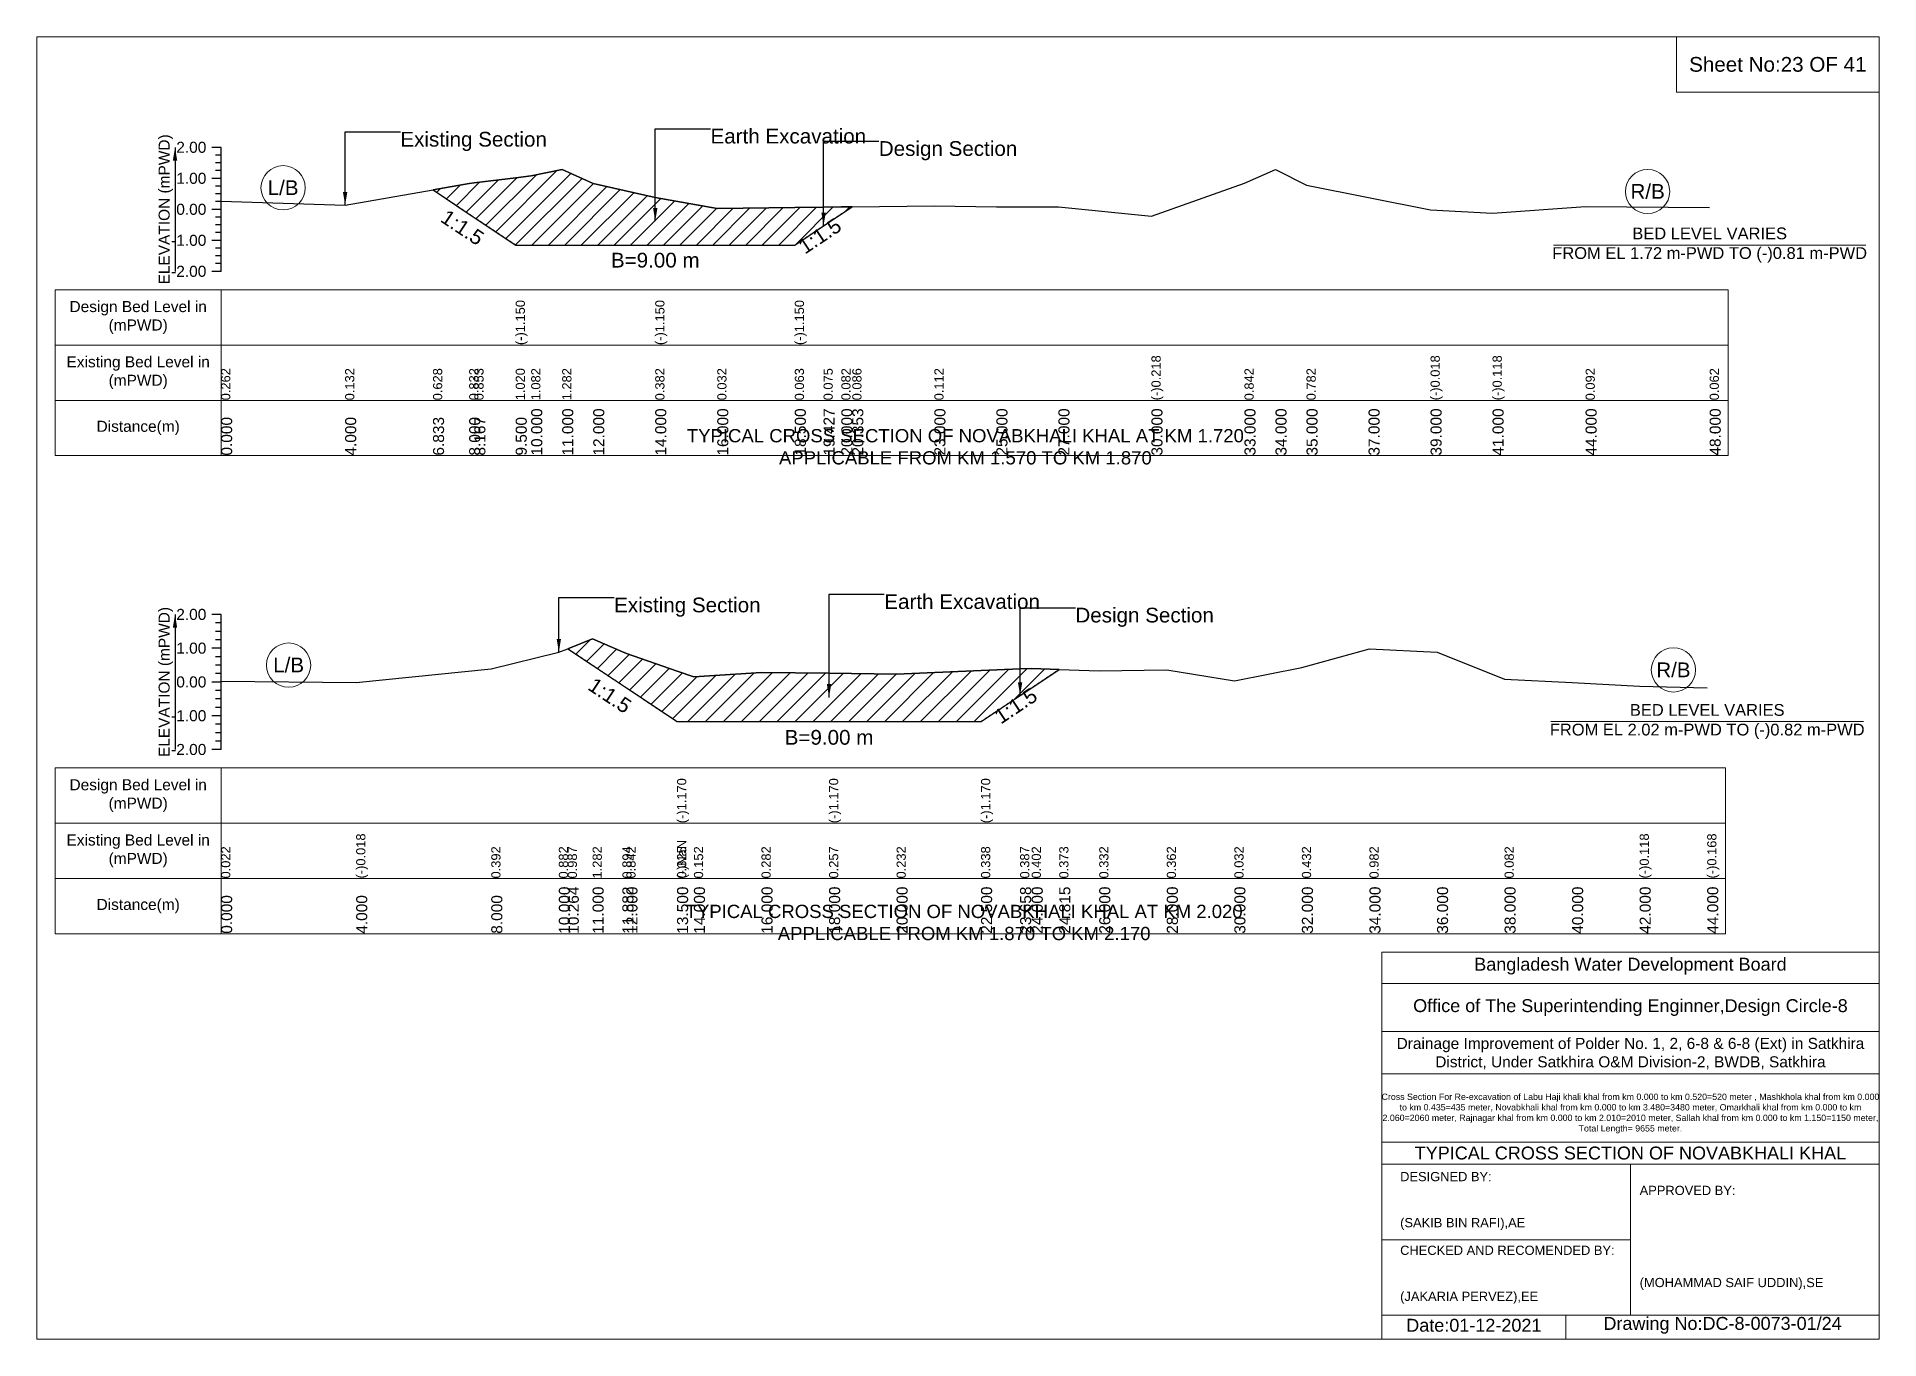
# Model space of a CAD drawing. Header units: inches. Extents: x 93000 to 486000, y -4242 to 0.
# Drawn here: x 320000 to 326000, y -4242 to 0 of the extents above; entities that cross this region are included whole.
import ezdxf

# ---------------------------------------------------------------- set-up
doc = ezdxf.new("R2010")
doc.units = ezdxf.units.IN
doc.header["$LTSCALE"] = 7
doc.header["$MEASUREMENT"] = 0
doc.linetypes.add('DASHED', pattern=[0.75, 0.5, -0.25])
for name, color, linetype, lineweight in [('Cross section Data Border', 7, 'Continuous', 9), ('Cross Section Labels', 7, 'Continuous', 9), ('Design_Bed_Level for Xsection', 7, 'DASHED', 25), ('Existing_Bed_Level for Xsection', 7, 'Continuous', 25), ('Long Section Labels', 7, 'Continuous', 9)]:
    doc.layers.add(name, color=color, linetype=linetype, lineweight=lineweight)
doc.styles.get("Standard").update_dxf_attribs({"font": 'arial.ttf'})
doc.dimstyles.get("Standard").update_dxf_attribs({"dimtxt": 0.18, "dimasz": 0.18, "dimexe": 0.18, "dimexo": 0.0625, "dimgap": 0.09, "dimtad": 0, "dimtih": 1, "dimtoh": 1, "dimdec": 4, "dimzin": 0, "dimdsep": 46, "dimtxsty": 'Standard', "dimcen": 0.09, "dimadec": 0, "dimazin": 0, "dimtfac": 1, "dimtdec": 4, "dimtofl": 0, "dimtmove": 0, "dimatfit": 3, "dimfxl": 1, "dimtolj": 1, "dimtzin": 0, "dimarcsym": 0})

msp = doc.modelspace()

# ---------------------------------------------------------------- texts
at = {"layer": 'Cross section Data Border', "attachment_point": 5}
for s, insert, char_height in [('Sheet No:23 OF 41', (325670, -90), 48), ('Bangladesh Water Development Board', (325190, -3027), 42), ('Office of The Superintending Enginner,Design Circle-8', (325190, -3162), 42)]:
    msp.add_mtext(s, dxfattribs=dict(at, insert=insert, char_height=char_height))
at = {"layer": 'Cross section Data Border'}
for s, insert, char_height, width, attachment_point in [('Design Bed Level in (mPWD)', (320330, -914), 36, 480, 5), ('Existing Bed Level in (mPWD)', (320330, -1094), 36, 480, 5), ('Distance(m)', (320330, -1274), 36, 480, 5), ('Design Bed Level in (mPWD)', (320330, -2471.5), 36, 480, 5), ('Existing Bed Level in (mPWD)', (320330, -2651.5), 36, 480, 5), ('Distance(m)', (320330, -2831.5), 36, 480, 5), ('Drainage Improvement of Polder No. 1, 2, 6-8 & 6-8 (Ext) in Satkhira District, Under Satkhira O&M Division-2, BWDB, Satkhira', (325190, -3312), 36, 1680, 5), ('Cross Section For Re-excavation of Labu Haji khali khal from km 0.000 to km 0.520=520 meter , Mashkhola khal from km 0.000 to km 0.435=435 meter, Novabkhali khal from km 0.000 to km 3.480=3480 meter, Omarkhali khal from km 0.000 to km 2.060=2060 meter, Rajnagar khal from km 0.000 to km 2.010=2010 meter, Sallah khal from km 0.000 to km 1.150=1150 meter, Total Length= 9655 meter. ', (325190, -3507), 20.5611, 1620, 5), ('TYPICAL CROSS SECTION OF NOVABKHALI KHAL', (325190, -3636), 42, 1680, 5), ('DESIGNED BY:^J^J^J(SAKIB BIN RAFI),AE', (324440, -3792), 30, 840, 4), ('APPROVED BY:^J^J^J^J^J^J(MOHAMMAD SAIF UDDIN),SE', (325220, -3912), 30, 840, 4), ('CHECKED AND RECOMENDED BY:^J^J^J(JAKARIA PERVEZ),EE', (324440, -4032), 30, 840, 4), ('Date:01-12-2021', (324680, -4197), 42, 840, 5), ('Drawing No:DC-8-0073-01/24', (325490, -4197), 42, 1320, 5)]:
    msp.add_mtext(s, dxfattribs=dict(at, insert=insert, char_height=char_height, width=width, attachment_point=attachment_point))
at = {"layer": 'Cross Section Labels'}
for s, insert, char_height, attachment_point in [('Earth Excavation', (322194, -299.4), 48, 1), ('Existing Section', (321184, -309.5), 48, 1), ('Design Section', (322742.1, -339.8), 48, 1), ('L/B', (320802, -491.6), 48, 5), ('R/B', (325246, -503.7), 48, 5), ('BED LEVEL VARIES ^JFROM EL 1.72 m-PWD TO (-)0.81 m-PWD', (325448, -678.1), 38.4, 5), ('B=9.00 m', (322014, -703.4), 48, 2), ('TYPICAL CROSS SECTION OF NOVABKHALI KHAL AT KM 1.720^JAPPLICABLE FROM KM 1.570 TO KM 1.870', (323024, -1335.5), 43.2, 5), ('Existing Section', (321880, -1826.5), 48, 1), ('Earth Excavation', (322760, -1815.5), 48, 1), ('Design Section', (323382.3, -1859.5), 48, 1), ('L/B', (320820, -2046.3), 48, 5), ('R/B', (325330, -2062.2), 48, 5), ('BED LEVEL VARIES ^JFROM EL 2.02 m-PWD TO (-)0.82 m-PWD', (325440, -2230.2), 38.4, 5), ('B=9.00 m', (322580, -2257.7), 48, 2), ('TYPICAL CROSS SECTION OF NOVABKHALI KHAL AT KM 2.020^JAPPLICABLE FROM KM 1.870 TO KM 2.170', (323020, -2885), 43.2, 5)]:
    msp.add_mtext(s, dxfattribs=dict(at, insert=insert, char_height=char_height, attachment_point=attachment_point))
at = {"layer": 'Cross Section Labels', "char_height": 48, "attachment_point": 2}
for insert, rotation in [((321399.6, -601), 326.30993), ((322536.8, -628.4), 33.69007), ((321879.5, -2125.3), 326.30993), ((323174.8, -2159.1), 33.69007)]:
    msp.add_mtext('1:1.5', dxfattribs=dict(at, insert=insert, rotation=rotation))
at = {"layer": 'Existing_Bed_Level for Xsection', "char_height": 36, "attachment_point": 5, "rotation": 90}
for insert in [(320420, -562), (320420, -2101.5)]:
    msp.add_mtext('ELEVATION (mPWD)', dxfattribs=dict(at, insert=insert))
at = {"layer": 'Existing_Bed_Level for Xsection', "char_height": 36, "attachment_point": 6}
for s, insert in [('2.00', (320552, -360)), ('1.00', (320552, -461)), ('0.00', (320552, -562)), ('-1.00', (320552, -663)), ('-2.00', (320552, -764)), ('2.00', (320552, -1881.5)), ('1.00', (320552, -1991.5)), ('0.00', (320552, -2101.5)), ('-1.00', (320552, -2211.5)), ('-2.00', (320552, -2321.5))]:
    msp.add_mtext(s, dxfattribs=dict(at, insert=insert))
at = {"layer": 'Long Section Labels', "attachment_point": 1, "rotation": 90}
for s, insert, char_height in [('(-)1.150', (321559.5, -1004), 30), ('(-)1.150', (322014, -1004), 30), ('(-)1.150', (322468.5, -1004), 30), ('(-)0.218', (323630, -1184), 30), ('(-)0.018', (324539, -1184), 30), ('(-)0.118', (324741, -1184), 30), ('0.262', (320600, -1184), 30), ('0.132', (321004, -1184), 30), ('0.628', (321290.2, -1184), 30), ('0.832', (321408, -1184), 30), ('0.832', (321408, -1184), 30), ('0.853', (321424.8, -1184), 30), ('1.020', (321559.5, -1184), 30), ('1.020', (321559.5, -1184), 30), ('1.020', (321559.5, -1184), 30), ('1.082', (321610, -1184), 30), ('1.282', (321711, -1184), 30), ('1.282', (321711, -1184), 30), ('0.382', (322014, -1184), 30), ('0.382', (322014, -1184), 30), ('0.382', (322014, -1184), 30), ('0.382', (322014, -1184), 30), ('0.032', (322216, -1184), 30), ('0.063', (322468.5, -1184), 30), ('0.063', (322468.5, -1184), 30), ('0.063', (322468.5, -1184), 30), ('0.075', (322562.1, -1184), 30), ('0.082', (322620, -1184), 30), ('0.082', (322620, -1184), 30), ('0.082', (322620, -1184), 30), ('0.086', (322655.7, -1184), 30), ('0.112', (322923, -1184), 30), ('0.842', (323933, -1184), 30), ('0.782', (324135, -1184), 30), ('0.092', (325044, -1184), 30), ('0.062', (325448, -1184), 30), ('0.000', (320600, -1364), 36), ('4.000', (321004, -1364), 36), ('6.833', (321290.2, -1364), 36), ('8.000', (321408, -1364), 36), ('8.167', (321424.8, -1364), 36), ('9.500', (321559.5, -1364), 36), ('9.500', (321559.5, -1364), 36), ('9.500', (321559.5, -1364), 36), ('10.000', (321610, -1364), 36), ('11.000', (321711, -1364), 36), ('12.000', (321812, -1364), 36), ('14.000', (322014, -1364), 36), ('14.000', (322014, -1364), 36), ('14.000', (322014, -1364), 36), ('16.000', (322216, -1364), 36), ('18.500', (322468.5, -1364), 36), ('18.500', (322468.5, -1364), 36), ('18.500', (322468.5, -1364), 36), ('19.427', (322562.1, -1364), 36), ('20.000', (322620, -1364), 36), ('20.353', (322655.7, -1364), 36), ('23.000', (322923, -1364), 36), ('25.000', (323125, -1364), 36), ('27.000', (323327, -1364), 36), ('30.000', (323630, -1364), 36), ('33.000', (323933, -1364), 36), ('34.000', (324034, -1364), 36), ('35.000', (324135, -1364), 36), ('37.000', (324337, -1364), 36), ('39.000', (324539, -1364), 36), ('41.000', (324741, -1364), 36), ('44.000', (325044, -1364), 36), ('48.000', (325448, -1364), 36), ('(-)1.170', (322085, -2561.5), 30), ('(-)1.170', (322580, -2561.5), 30), ('(-)1.170', (323075, -2561.5), 30), ('0.022', (320600, -2741.5), 30), ('(-)0.018', (321040, -2741.5), 30), ('(-)0.018', (321040, -2741.5), 30), ('0.392', (321480, -2741.5), 30), ('0.882', (321700, -2741.5), 30), ('0.882', (321700, -2741.5), 30), ('0.987', (321729, -2741.5), 30), ('1.282', (321810, -2741.5), 30), ('0.894', (321907, -2741.5), 30), ('0.842', (321920, -2741.5), 30), ('(-)NaN', (322085, -2741.5), 30), ('0.325', (322085, -2741.5), 30), ('0.325', (322085, -2741.5), 30), ('0.152', (322140, -2741.5), 30), ('0.282', (322360, -2741.5), 30), ('0.257', (322580, -2741.5), 30), ('0.257', (322580, -2741.5), 30), ('0.257', (322580, -2741.5), 30), ('0.232', (322800, -2741.5), 30), ('0.338', (323075, -2741.5), 30), ('0.338', (323075, -2741.5), 30), ('0.338', (323075, -2741.5), 30), ('0.387', (323202.3, -2741.5), 30), ('0.402', (323240, -2741.5), 30), ('0.373', (323329.7, -2741.5), 30), ('0.332', (323460, -2741.5), 30), ('0.362', (323680, -2741.5), 30), ('0.032', (323900, -2741.5), 30), ('0.432', (324120, -2741.5), 30), ('0.982', (324340, -2741.5), 30), ('0.082', (324780, -2741.5), 30), ('(-)0.118', (325220, -2741.5), 30), ('(-)0.168', (325440, -2741.5), 30), ('0.000', (320600, -2921.5), 36), ('4.000', (321040, -2921.5), 36), ('8.000', (321480, -2921.5), 36), ('10.000', (321700, -2921.5), 36), ('10.264', (321729, -2921.5), 36), ('11.000', (321810, -2921.5), 36), ('11.882', (321907, -2921.5), 36), ('12.000', (321920, -2921.5), 36), ('13.500', (322085, -2921.5), 36), ('13.500', (322085, -2921.5), 36), ('13.500', (322085, -2921.5), 36), ('14.000', (322140, -2921.5), 36), ('16.000', (322360, -2921.5), 36), ('18.000', (322580, -2921.5), 36), ('18.000', (322580, -2921.5), 36), ('18.000', (322580, -2921.5), 36), ('20.000', (322800, -2921.5), 36), ('22.500', (323075, -2921.5), 36), ('22.500', (323075, -2921.5), 36), ('22.500', (323075, -2921.5), 36), ('23.658', (323202.3, -2921.5), 36), ('24.000', (323240, -2921.5), 36), ('24.815', (323329.7, -2921.5), 36), ('26.000', (323460, -2921.5), 36), ('28.000', (323680, -2921.5), 36), ('30.000', (323900, -2921.5), 36), ('32.000', (324120, -2921.5), 36), ('34.000', (324340, -2921.5), 36), ('36.000', (324560, -2921.5), 36), ('38.000', (324780, -2921.5), 36), ('40.000', (325000, -2921.5), 36), ('42.000', (325220, -2921.5), 36), ('44.000', (325440, -2921.5), 36)]:
    msp.add_mtext(s, dxfattribs=dict(at, insert=insert, char_height=char_height))

# ---------------------------------------------------------------- hatches: boundary and pattern name
at = {"layer": 'Existing_Bed_Level for Xsection'}
h = msp.add_hatch(dxfattribs=at)
h.set_pattern_fill('ANSI31', color=256, scale=303, style=0)
h.paths.add_polyline_path([(321290.2, -498.6), (321408, -577.1), (321424.8, -588.4), (321559.5, -678.1), (321610, -678.1), (321711, -678.1), (321812, -678.1), (322014, -678.1), (322216, -678.1), (322468.5, -678.1), (322562.1, -615.7), (322620, -577.1), (322655.7, -553.3), (322620, -553.7), (322562.1, -554.4), (322468.5, -555.6), (322216, -558.8), (322014, -523.4), (321812, -477.9), (321711, -432.5), (321610, -452.7), (321559.5, -459), (321424.8, -475.8), (321408, -477.9)])
h = msp.add_hatch(dxfattribs=at)
h.set_pattern_fill('ANSI31', color=256, scale=330, style=0)
h.paths.add_polyline_path([(321729, -1992.9), (321810, -2046.9), (321907, -2111.6), (321920, -2120.2), (322085, -2230.2), (322140, -2230.2), (322360, -2230.2), (322580, -2230.2), (322800, -2230.2), (323075, -2230.2), (323202.3, -2145.3), (323240, -2120.2), (323329.7, -2060.4), (323240, -2057.3), (323202.3, -2058.9), (323075, -2064.3), (322800, -2076), (322580, -2073.2), (322360, -2070.5), (322140, -2084.8), (322085, -2065.8), (321920, -2008.9), (321907, -2003.2), (321810, -1960.5)])

# ---------------------------------------------------------------- linework, layer by layer
at = {"layer": 'Cross section Data Border'}
for points in [[(320000, 0), (326000, 0), (326000, -4242), (320000, -4242)], [(325340, 0), (326000, 0), (326000, -180), (325340, -180)], [(320060, -824), (325508, -824), (325508, -1364), (320060, -1364)], [(320060, -2381.5), (325500, -2381.5), (325500, -2921.5), (320060, -2921.5)]]:
    msp.add_lwpolyline(points, close=True, dxfattribs=at)
for points in [[(320600, -824), (320600, -1364)], [(320060, -1004), (325508, -1004)], [(320060, -1184), (325508, -1184)], [(320600, -2381.5), (320600, -2921.5)], [(320060, -2561.5), (325500, -2561.5)], [(320060, -2741.5), (325500, -2741.5)], [(324380, -4242), (324380, -2982), (326000, -2982)], [(324380, -3084), (326000, -3084)], [(324380, -3240), (326000, -3240)], [(324380, -3378), (326000, -3378)], [(324380, -3600), (326000, -3600)], [(324380, -3672), (326000, -3672)], [(325190, -3672), (325190, -4164)], [(324380, -3918), (325190, -3918)], [(324380, -4164), (326000, -4164)], [(324980, -4164), (324980, -4242)]]:
    msp.add_lwpolyline(points, dxfattribs=at)
at = {"layer": 'Cross Section Labels'}
for points in [[(324939, -678.1), (325957, -678.1)], [(324931, -2230.2), (325949, -2230.2)]]:
    msp.add_lwpolyline(points, dxfattribs=at)
for centre in [(320802, -491.6), (325246, -503.7), (320820, -2046.3), (325330, -2062.2)]:
    msp.add_circle(centre, 72, dxfattribs=at)
at = {"layer": 'Design_Bed_Level for Xsection'}
for points in [[(321290.2, -498.6), (321424.8, -588.4), (321559.5, -678.1), (322014, -678.1), (322468.5, -678.1), (322562.1, -615.7), (322655.7, -553.3)], [(321729, -1992.9), (321907, -2111.6), (322085, -2230.2), (322580, -2230.2), (323075, -2230.2), (323202.3, -2145.3), (323329.7, -2060.4)]]:
    msp.add_lwpolyline(points, dxfattribs=at)
at = {"layer": 'Existing_Bed_Level for Xsection'}
for points in [[(320600, -360), (320570, -360)], [(320600, -764), (320600, -663), (320600, -562), (320600, -461), (320600, -360)], [(320600, -385.2), (320582, -385.2)], [(320600, -410.5), (320582, -410.5)], [(320600, -461), (320570, -461)], [(320600, -435.7), (320582, -435.7)], [(320600, -535.5), (321004, -548.6), (321290.2, -498.6), (321408, -477.9), (321424.8, -475.8), (321559.5, -459), (321559.5, -459), (321610, -452.7), (321711, -432.5), (321812, -477.9), (322014, -523.4), (322014, -523.4), (322216, -558.8), (322468.5, -555.6), (322468.5, -555.6), (322562.1, -554.4), (322620, -553.7), (322655.7, -553.3), (322923, -550.7), (323125, -553.7), (323327, -553.7), (323630, -584), (323933, -476.9), (324034, -432.5), (324135, -483), (324337, -523.4), (324539, -563.8), (324741, -573.9), (325044, -552.7), (325448, -555.7)], [(320600, -486.2), (320582, -486.2)], [(320600, -511.5), (320582, -511.5)], [(320600, -536.7), (320582, -536.7)], [(320600, -562), (320570, -562)], [(320600, -587.2), (320582, -587.2)], [(320600, -612.5), (320582, -612.5)], [(320600, -637.7), (320582, -637.7)], [(320600, -663), (320570, -663)], [(320600, -688.2), (320582, -688.2)], [(320600, -713.5), (320582, -713.5)], [(320600, -764), (320570, -764)], [(320600, -738.7), (320582, -738.7)], [(320600, -1881.5), (320570, -1881.5)], [(320600, -1909), (320582, -1909)], [(320600, -2321.5), (320600, -2211.5), (320600, -2101.5), (320600, -1991.5), (320600, -1881.5)], [(320600, -1936.5), (320582, -1936.5)], [(320600, -1964), (320582, -1964)], [(320600, -2099.1), (321040, -2103.5), (321480, -2058.4), (321700, -2004.5), (321729, -1992.9), (321810, -1960.5), (321907, -2003.2), (321920, -2008.9), (322085, -2065.8), (322085, -2065.8), (322140, -2084.8), (322360, -2070.5), (322580, -2073.2), (322580, -2073.2), (322800, -2076), (323075, -2064.3), (323075, -2064.3), (323202.3, -2058.9), (323240, -2057.3), (323329.7, -2060.4), (323460, -2065), (323680, -2061.7), (323900, -2098), (324120, -2054), (324340, -1993.5), (324560, -2004.5), (324780, -2092.5), (325000, -2103.5), (325220, -2114.5), (325440, -2120)], [(320600, -1991.5), (320570, -1991.5)], [(320600, -2019), (320582, -2019)], [(320600, -2046.5), (320582, -2046.5)], [(320600, -2074), (320582, -2074)], [(320600, -2101.5), (320570, -2101.5)], [(320600, -2129), (320582, -2129)], [(320600, -2156.5), (320582, -2156.5)], [(320600, -2211.5), (320570, -2211.5)], [(320600, -2184), (320582, -2184)], [(320600, -2239), (320582, -2239)], [(320600, -2266.5), (320582, -2266.5)], [(320600, -2321.5), (320570, -2321.5)], [(320600, -2294), (320582, -2294)]]:
    msp.add_lwpolyline(points, dxfattribs=at)
for points in [[(321290.2, -498.6), (321290.2, -498.6), (321408, -577.1), (321424.8, -588.4), (321559.5, -678.1), (321559.5, -678.1), (321610, -678.1), (321711, -678.1), (321812, -678.1), (322014, -678.1), (322014, -678.1), (322216, -678.1), (322468.5, -678.1), (322468.5, -678.1), (322562.1, -615.7), (322620, -577.1), (322655.7, -553.3), (322620, -553.7), (322562.1, -554.4), (322468.5, -555.6), (322468.5, -555.6), (322216, -558.8), (322014, -523.4), (322014, -523.4), (321812, -477.9), (321711, -432.5), (321610, -452.7), (321559.5, -459), (321559.5, -459), (321424.8, -475.8), (321408, -477.9), (321290.2, -498.6)], [(321729, -1992.9), (321810, -2046.9), (321907, -2111.6), (321920, -2120.2), (322085, -2230.2), (322085, -2230.2), (322140, -2230.2), (322360, -2230.2), (322580, -2230.2), (322580, -2230.2), (322800, -2230.2), (323075, -2230.2), (323075, -2230.2), (323202.3, -2145.3), (323240, -2120.2), (323329.7, -2060.4), (323329.7, -2060.4), (323329.7, -2060.4), (323240, -2057.3), (323202.3, -2058.9), (323075, -2064.3), (323075, -2064.3), (322800, -2076), (322580, -2073.2), (322580, -2073.2), (322360, -2070.5), (322140, -2084.8), (322085, -2065.8), (322085, -2065.8), (321920, -2008.9), (321907, -2003.2), (321810, -1960.5)]]:
    msp.add_lwpolyline(points, close=True, dxfattribs=at)

msp.set_redraw_order([(e.dxf.handle, doc.entitydb.next_handle()) for e in msp.query("TEXT MTEXT ATTDEF DIMENSION ARC_DIMENSION")])  # texts and dimensions are drawn at this point

# ---------------------------------------------------------------- leaders
at = {"layer": 'Cross Section Labels', "annotation_type": 0, "has_hookline": 1, "hookline_direction": 0}
for points, text_width in [([(322014, -600.8), (322014, -299.4), (322193.9, -299.4)], 497), ([(321004, -548.6), (321004, -309.5), (321183.9, -309.5)], 467.2), ([(322562.1, -615.7), (322562.1, -339.8), (322742, -339.8)], 441.2), ([(321700, -2004.5), (321700, -1826.5), (321879.9, -1826.5)], 467.2), ([(322580, -2151.7), (322580, -1815.5), (322759.9, -1815.5)], 497), ([(323202.3, -2145.3), (323202.3, -1859.5), (323382.2, -1859.5)], 441.2)]:
    msp.add_leader(points, dimstyle='Standard', override={"dimasz": 43.2}, dxfattribs=dict(at, text_width=text_width))
at = {"layer": 'Existing_Bed_Level for Xsection'}
for points in [[(320450, -360), (320450, -764)], [(320450, -1881.5), (320450, -2321.5)]]:
    msp.add_leader(points, dimstyle='Standard', override={"dimasz": 43.2}, dxfattribs=at)

doc.saveas('drawing.dxf')
